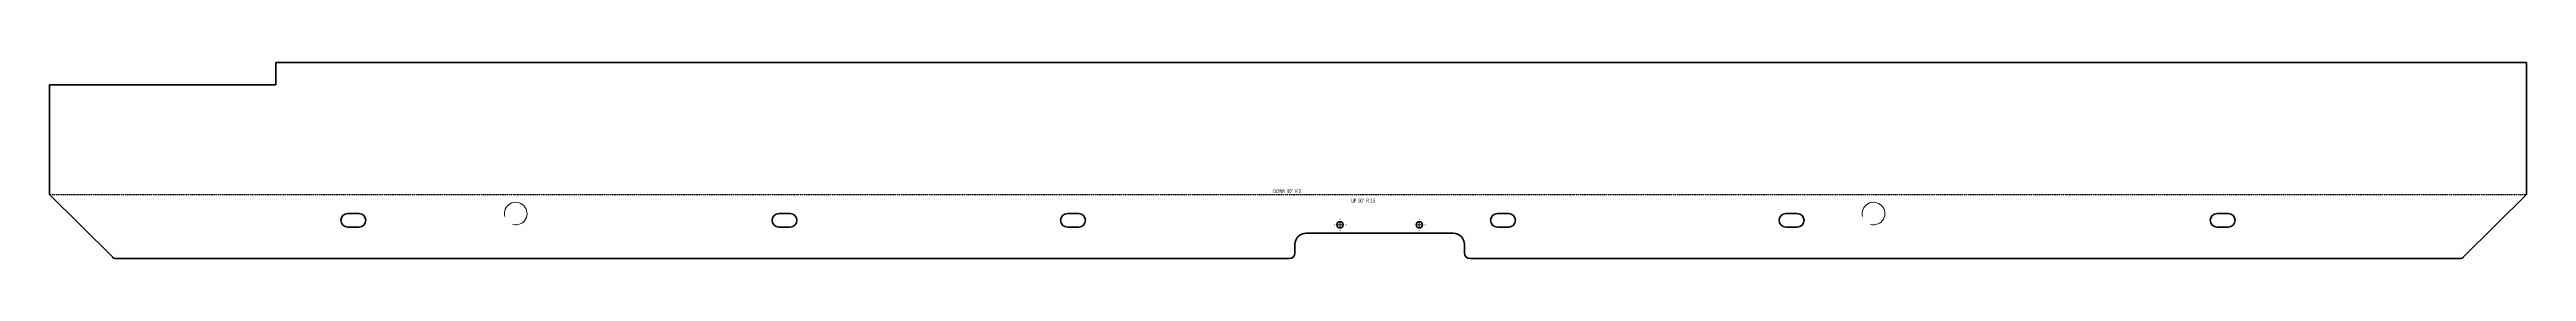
# Model space of a CAD drawing. Header units: millimetres. Extents: x -3368 to 3235, y -802 to 803.
# Drawn here: x -2796 to -607, y 629 to 803 of the extents above; entities that cross this region are included whole.
import ezdxf

# ---------------------------------------------------------------- set-up
doc = ezdxf.new("R2010")
doc.units = ezdxf.units.MM
doc.linetypes.add('HIDDEN', pattern=[1.905, 1.27, -0.635])
doc.styles.add('SLDTEXTSTYLE0', font='TXT', dxfattribs={"width": 0.5675})

# ---------------------------------------------------------------- blocks, each defined once
blk = doc.blocks.new('SW_CENTERMARKSYMBOL_0')
at = {"color": 0, "linetype": 'Continuous', "lineweight": 18}
for p, q in [((-5, 0), (-5.25, 0)), ((0, 0), (-2.5, 0)), ((0, 5), (0, 5.25)), ((0, 0), (0, 2.5)), ((0, 0), (0, -2.5)), ((0, 0), (2.5, 0)), ((5, 0), (5.25, 0)), ((0, -5), (0, -5.25))]:
    blk.add_line(p, q, dxfattribs=at)
blk = doc.blocks.new('SW_CENTERMARKSYMBOL_1')
at = {"color": 0, "linetype": 'Continuous', "lineweight": 18}
for p, q in [((-5, 0), (-5.25, 0)), ((0, 0), (-2.5, 0)), ((0, 5), (0, 5.25)), ((0, 0), (0, 2.5)), ((0, 0), (0, -2.5)), ((0, 0), (2.5, 0)), ((5, 0), (5.25, 0)), ((0, -5), (0, -5.25))]:
    blk.add_line(p, q, dxfattribs=at)

msp = doc.modelspace()

# ---------------------------------------------------------------- linework, layer by layer
at = {"color": 7, "linetype": 'Continuous', "lineweight": 35}
for p, q in [((-2596, 802.9), (-607, 802.9)), ((-2596, 802.9), (-2596, 782.9)), ((-607, 802.9), (-607, 685.9)), ((-2796, 685.9), (-2796, 782.9)), ((-2596, 782.9), (-2796, 782.9)), ((-2796, 685.9), (-2740.5, 630.4)), ((-662.6, 630.4), (-607, 685.9)), ((-2532.5, 668.9), (-2522.5, 668.9)), ((-2522.5, 656.9), (-2532.5, 656.9)), ((-2151.5, 668.9), (-2141.5, 668.9)), ((-2141.5, 656.9), (-2151.5, 656.9)), ((-1896.5, 668.9), (-1886.5, 668.9)), ((-1886.5, 656.9), (-1896.5, 656.9)), ((-1506.5, 668.9), (-1516.5, 668.9)), ((-1516.5, 656.9), (-1506.5, 656.9)), ((-1251.5, 668.9), (-1261.5, 668.9)), ((-1261.5, 656.9), (-1251.5, 656.9)), ((-870.5, 668.9), (-880.5, 668.9)), ((-880.5, 656.9), (-870.5, 656.9)), ((-1695.5, 633.9), (-1695.5, 641.4)), ((-1685.5, 651.4), (-1555.5, 651.4)), ((-1545.5, 641.4), (-1545.5, 633.9)), ((-2737, 628.9), (-1700.5, 628.9)), ((-1540.5, 628.9), (-666.1, 628.9))]:
    msp.add_line(p, q, dxfattribs=at)
at = {"color": 7, "linetype": 'HIDDEN'}
msp.add_line((-2796, 685.9), (-607, 685.9), dxfattribs=at)
at = {"color": 7, "linetype": 'Continuous', "lineweight": 35}
for centre in [(-1655.5, 658.9), (-1585.5, 658.9)]:
    msp.add_circle(centre, 2.75, dxfattribs=at)
at = {"color": 7, "linetype": 'Continuous', "lineweight": 18}
for centre in [(-2384, 668.9), (-1184, 668.9)]:
    msp.add_arc(centre, 10, 255, 195, dxfattribs=at)
at = {"color": 7, "linetype": 'Continuous', "lineweight": 35}
for centre, radius, start, end in [((-2532.5, 662.9), 6, 90, 270), ((-2522.5, 662.9), 6, 270, 90), ((-2151.5, 662.9), 6, 90, 270), ((-2141.5, 662.9), 6, 270, 90), ((-1896.5, 662.9), 6, 90, 270), ((-1886.5, 662.9), 6, 270, 90), ((-1516.5, 662.9), 6, 90, 270), ((-1506.5, 662.9), 6, 270, 90), ((-1261.5, 662.9), 6, 90, 270), ((-1251.5, 662.9), 6, 270, 90), ((-880.5, 662.9), 6, 90, 270), ((-870.5, 662.9), 6, 270, 90), ((-1685.5, 641.4), 10, 90, 180), ((-1555.5, 641.4), 10, 0, 90), ((-2737, 633.9), 5, 225, 270), ((-1700.5, 633.9), 5, 270, 0), ((-1540.5, 633.9), 5, 180, 270), ((-666.1, 633.9), 5, 270, 315)]:
    msp.add_arc(centre, radius, start, end, dxfattribs=at)

# ---------------------------------------------------------------- block references
at = {"color": 7, "linetype": 'Continuous', "lineweight": 18}
for name, p in [('SW_CENTERMARKSYMBOL_1', (-1655.5, 658.9)), ('SW_CENTERMARKSYMBOL_0', (-1585.5, 658.9))]:
    msp.add_blockref(name, p, dxfattribs=at)

# ---------------------------------------------------------------- texts
at = {"color": 7, "linetype": 'Continuous', "lineweight": 0, "char_height": 3.5, "attachment_point": 2, "style": 'SLDTEXTSTYLE0'}
for s, insert in [('DOWN  90°  R 3', (-1702.4, 690.5)), ('UP  90°  R 1.5', (-1635.1, 682.1))]:
    msp.add_mtext(s, dxfattribs=dict(at, insert=insert))

doc.saveas('drawing.dxf')
